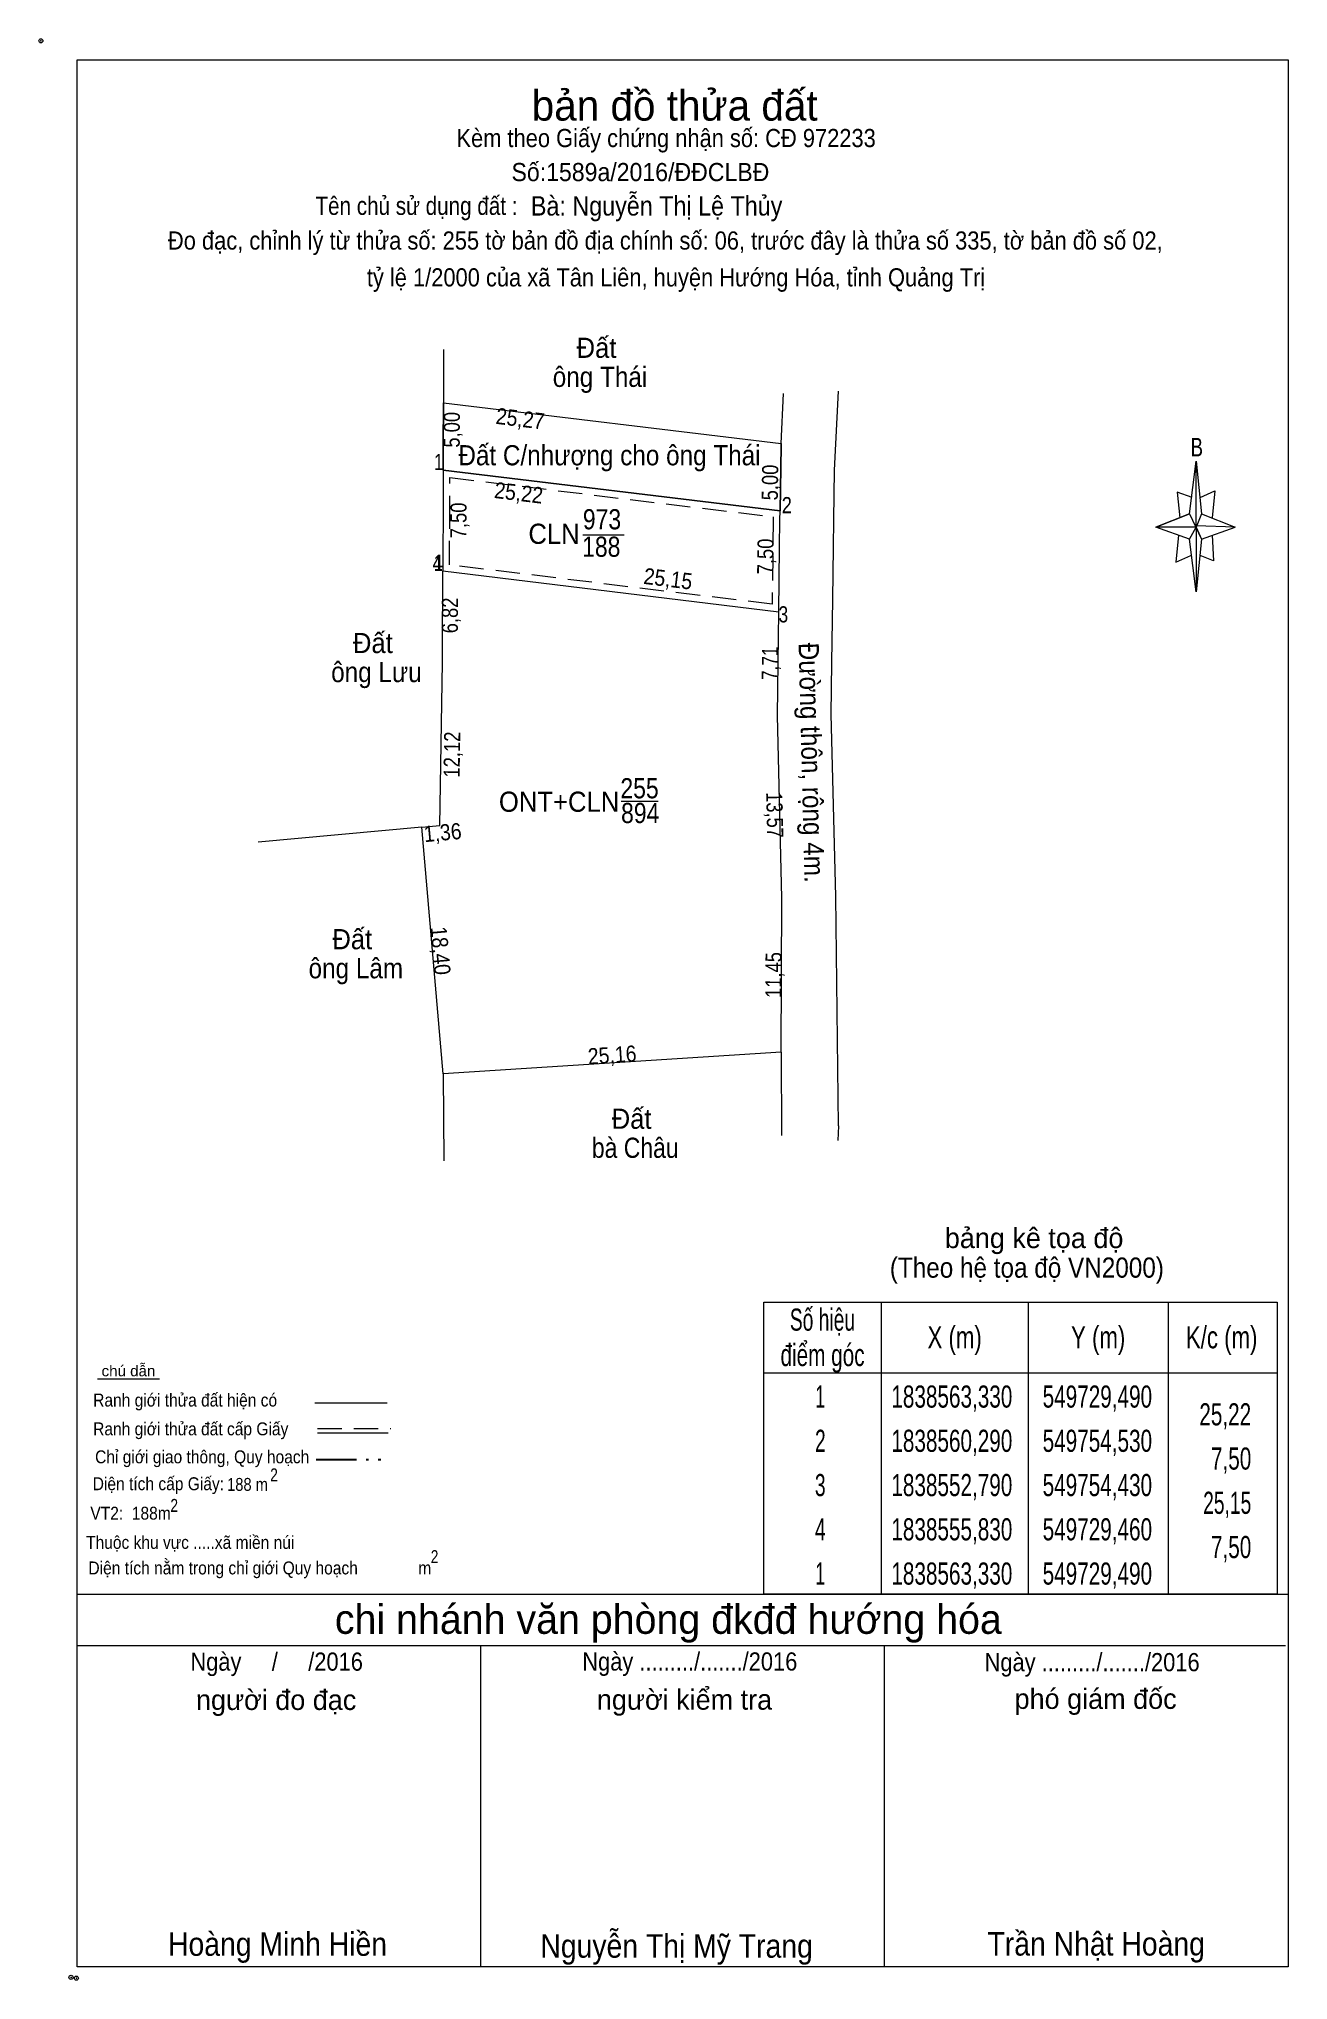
# Model space of a CAD drawing. Header units: metres. Extents: x 549063 to 549864, y 1838451 to 1838602.
# Drawn here: x 549699.4 to 549792.3, y 1838451.1 to 1838595.4 of the extents above; entities that cross this region are included whole.
import ezdxf
from ezdxf.enums import TextEntityAlignment as Align

# ---------------------------------------------------------------- set-up
doc = ezdxf.new("R2010")
doc.units = ezdxf.units.M
doc.header["$LTSCALE"] = 0.6
doc.header["$PDMODE"] = 32
doc.header["$PDSIZE"] = 0.3
for name, pattern in [('DASH_DOUBLE_DOT', [9.2, 5, -1.2, 0.3, -1.2, 0.3, -1.2]), ('DOTTED', [1.5, 0.3, -1.2]), ('MEDIUM_DASHED', [4.5, 3, -1.5])]:
    doc.linetypes.add(name, pattern=pattern)
for name, color, linetype, lineweight in [('1', 7, 'DOTTED', 13), ('10', 7, 'Continuous', 13), ('15', 7, 'Continuous', 13), ('18', 7, 'Continuous', 13), ('28', 7, 'Continuous', 13), ('63', 7, 'Continuous', 13)]:
    doc.layers.add(name, color=color, linetype=linetype, lineweight=lineweight)

msp = doc.modelspace()

# ---------------------------------------------------------------- texts
at = {"layer": '1'}
for s, width, p in [('973', 0.85, (549741.295, 1838558.92)), ('CLN', 0.95, (549737.73, 1838557.84)), ('188', 0.85, (549741.24, 1838556.88)), ('ONT+CLN', 0.95, (549738.105, 1838537.92)), ('255', 0.85, (549744.085, 1838538.92)), ('894', 0.85, (549744.135, 1838537.08))]:
    msp.add_text(s, height=1.5, dxfattribs=dict(at, width=width)).set_placement(p, align=Align.CENTER)
at = {"layer": '15', "width": 0.9}
msp.add_text('Đất C/nhượng cho ông Thái', height=1.5, dxfattribs=at).set_placement((549741.85, 1838563.68), align=Align.CENTER)
msp.add_text('Đường thôn, rộng 4m.', height=1.5, rotation=271.435, dxfattribs=at).set_placement((549756.1266, 1838541.5538), align=Align.CENTER)
at = {"layer": '28'}
for s, height, p in [('bản đồ thửa đất', 2.25, (549746.695, 1838589.31)), ('bảng kê tọa độ', 1.5, (549773.41, 1838505.48)), ('chi nhánh văn phòng đkđđ hướng hóa', 2.187, (549746.225, 1838476.8)), ('người đo đạc', 1.5, (549717.075, 1838471.14)), ('người kiểm tra', 1.5, (549747.425, 1838471.16)), ('phó giám đốc', 1.5, (549777.98, 1838471.22))]:
    msp.add_text(s, height=height, dxfattribs=at).set_placement(p, align=Align.CENTER)
for s, height, width, p in [('Kèm theo Giấy chứng nhận số: CĐ 972233', 1.35, 0.9, (549746.06, 1838587.34)), ('Số:1589a/2016/ĐĐCLBĐ', 1.35, 0.95, (549744.15, 1838584.81)), ('Tên chủ sử dụng đất :', 1.35, 0.85, (549727.505, 1838582.3)), ('Đo đạc, chỉnh lý từ thửa số: 255 tờ bản đồ địa chính số: 06, trước đây là thửa số 335, tờ bản đồ số 02,', 1.35, 0.9, (549746, 1838579.72)), (' tỷ lệ 1/2000 của xã Tân Liên, huyện Hướng Hóa, tỉnh Quảng Trị', 1.35, 0.9, (549746.57, 1838576.98)), ('B', 1.378, 0.75, (549785.5, 1838564.34)), ('(Theo hệ tọa độ VN2000)', 1.5, 0.9, (549772.87, 1838503.28)), ('chú dẫn', 0.8, 1.05, (549706.1, 1838495.95)), ('Ranh giới thửa đất hiện có ', 0.96, 0.9, (549710.475, 1838493.7)), ('Ranh giới thửa đất cấp Giấy', 0.96, 0.9, (549710.73, 1838491.56)), ('Chỉ giới giao thông, Quy hoạch', 0.96, 0.9, (549711.58, 1838489.48)), ('2', 0.96, 0.8, (549716.92, 1838488.14)), ('2', 0.96, 0.8, (549716.92, 1838488.14)), ('Diện tích cấp Giấy: ', 0.96, 0.9, (549708.485, 1838487.48)), ('188 m ', 0.96, 0.85, (549715.1, 1838487.43)), (' VT2:  188m ', 0.96, 0.9, (549706.255, 1838485.29)), ('2', 0.96, 0.8, (549709.5, 1838485.87)), ('Thuộc khu vực .....xã miền núi', 0.96, 0.9, (549710.69, 1838483.12)), ('Diện tích nằm trong chỉ giới Quy hoạch              m', 0.96, 0.9, (549715.865, 1838481.22)), ('2', 0.96, 0.8, (549728.85, 1838482.06)), ('Ngày     /     /2016', 1.35, 0.9, (549717.115, 1838474.06)), ('Ngày ........./......./2016', 1.35, 0.9, (549747.82, 1838474.07)), ('Ngày ........./......./2016', 1.35, 0.9, (549777.72, 1838474.02)), ('Hoàng Minh Hiền', 1.75, 0.9, (549717.18, 1838452.86)), ('Nguyễn Thị Mỹ Trang', 1.75, 0.9, (549746.84, 1838452.72)), ('Trần Nhật Hoàng', 1.75, 0.9, (549778.025, 1838452.88))]:
    msp.add_text(s, height=height, dxfattribs=dict(at, width=width)).set_placement(p, align=Align.CENTER)
at = {"layer": '28', "width": 0.9}
msp.add_text('Bà: Nguyễn Thị Lệ Thủy', height=1.44, dxfattribs=at).set_placement((549736.01, 1838582.25))
at = {"layer": '63'}
for s, height, width, p in [('Đất ', 1.5, 0.95, (549741.15, 1838571.67)), ('ông Thái', 1.5, 0.9, (549741.145, 1838569.51)), ('Đất ', 1.5, 0.95, (549724.53, 1838549.72)), ('ông Lưu', 1.5, 0.9, (549724.53, 1838547.56)), ('Đất ', 1.5, 0.95, (549723, 1838527.7)), ('ông Lâm', 1.5, 0.9, (549723, 1838525.54)), ('Đất ', 1.5, 0.95, (549743.76, 1838514.35)), ('bà Châu', 1.5, 0.85, (549743.765, 1838512.19)), ('Số hiệu', 1.645, 0.65, (549757.68, 1838499.34)), ('X (m)', 1.645, 0.75, (549767.505, 1838498.03)), ('Y (m)', 1.645, 0.75, (549778.17, 1838498.03)), ('K/c (m)', 1.645, 0.75, (549787.35, 1838498.03)), ('điểm góc', 1.645, 0.7, (549757.685, 1838496.71)), (' 1', 1.645, 0.6, (549757.32, 1838493.62)), ('1838563,330', 1.645, 0.7, (549767.295, 1838493.62)), ('549729,490', 1.645, 0.7, (549778.11, 1838493.62)), (' 2', 1.645, 0.65, (549757.325, 1838490.33)), ('1838560,290', 1.645, 0.7, (549767.295, 1838490.33)), ('549754,530', 1.645, 0.7, (549778.11, 1838490.33)), (' 3', 1.645, 0.65, (549757.315, 1838487.04)), ('1838552,790', 1.645, 0.7, (549767.295, 1838487.04)), ('549754,430', 1.645, 0.7, (549778.11, 1838487.04)), (' 4', 1.645, 0.65, (549757.32, 1838483.75)), ('1838555,830', 1.645, 0.7, (549767.295, 1838483.75)), ('549729,460', 1.645, 0.7, (549778.11, 1838483.75)), (' 1', 1.645, 0.6, (549757.32, 1838480.46)), ('1838563,330', 1.645, 0.7, (549767.295, 1838480.46)), ('549729,490', 1.645, 0.7, (549778.11, 1838480.46))]:
    msp.add_text(s, height=height, dxfattribs=dict(at, width=width)).set_placement(p, align=Align.CENTER)
for s, rotation, width, p in [('5,00', 89.771, 0.85, (549730.7254, 1838566.3226)), ('25,27', 353.091, 0.9, (549735.1478, 1838566.5534)), ('5,00', 89.198, 0.85, (549754.379, 1838562.3966)), ('25,22', 353.078, 0.9, (549735.0327, 1838561.0411)), ('7,50', 89.771, 0.85, (549731.2254, 1838559.5826)), ('7,50', 89.236, 0.85, (549754.0381, 1838556.897)), ('25,15', 353.059, 0.9, (549746.1325, 1838554.653)), ('6,82', 89.748, 0.85, (549730.5859, 1838552.5174)), ('7,71', 89.257, 0.8, (549754.3768, 1838548.9522)), ('12,12', 89.102, 0.85, (549730.7374, 1838542.1656)), ('13,57', 271.435, 0.85, (549753.5336, 1838537.67)), ('1,36', 5.08, 0.9, (549729.5019, 1838535.7837)), ('18,40', 274.989, 0.9, (549728.7061, 1838527.5422)), ('11,45', 89.7, 0.85, (549754.639, 1838525.7819)), ('25,16', 3.691, 0.9, (549742.0864, 1838519.2446))]:
    msp.add_text(s, height=1.2, rotation=rotation, dxfattribs=dict(at, width=width)).set_placement(p, align=Align.CENTER)
for s, height, width, p in [(' 1', 1.2, 0.75, (549729.49, 1838563.33)), (' 2', 1.2, 0.85, (549755.41, 1838560.12)), (' 4', 1.2, 0.85, (549729.46, 1838555.83)), (' 1', 1.2, 0.75, (549729.47, 1838555.83)), (' 3', 1.2, 0.8, (549755.13, 1838552)), ('25,22', 1.645, 0.7, (549789.54, 1838492.3)), ('7,50', 1.645, 0.7, (549789.55, 1838489.01)), ('25,15', 1.645, 0.65, (549789.55, 1838485.72)), ('7,50', 1.645, 0.7, (549789.55, 1838482.43))]:
    msp.add_text(s, height=height, dxfattribs=dict(at, width=width)).set_placement(p, align=Align.RIGHT)

# ---------------------------------------------------------------- linework, layer by layer
at = {"layer": '1', "linetype": 'Continuous'}
for points in [[(549729.5, 1838565.13), (549729.51, 1838568.33), (549754.6, 1838565.29), (549754.6, 1838565.13)], [(549754.6, 1838565.13), (549754.53, 1838560.29), (549729.49, 1838563.33), (549729.5, 1838565.13)]]:
    msp.add_lwpolyline(points, dxfattribs=at)
at = {"layer": '1', "linetype": 'MEDIUM_DASHED'}
for points in [[(549729.98, 1838559.62), (549729.99, 1838562.77), (549754.02, 1838559.85), (549754.02, 1838559.62)], [(549754.02, 1838559.62), (549753.94, 1838553.35), (549729.96, 1838556.27), (549729.98, 1838559.62)]]:
    msp.add_lwpolyline(points, dxfattribs=at)
at = {"layer": '10'}
for p, q in [((549729.5, 1838518.44), (549727.9, 1838536.77)), ((549754.61, 1838520.06), (549729.5, 1838518.44)), ((549729.5, 1838518.44), (549729.53, 1838511.97))]:
    msp.add_line(p, q, dxfattribs=at)
at = {"layer": '15'}
for p, q in [((549739.86, 1838558.51), (549742.93, 1838558.51)), ((549742.71, 1838538.71), (549745.46, 1838538.71)), ((549727.9, 1838536.77), (549715.74, 1838535.65)), ((549727.9, 1838536.77), (549729.25, 1838536.89))]:
    msp.add_line(p, q, dxfattribs=at)
at = {"layer": '18'}
for p, q in [((549729.51, 1838568.33), (549754.6, 1838565.29)), ((549754.6, 1838565.29), (549754.79, 1838569.02)), ((549758.57, 1838563.32), (549758.86, 1838569.2)), ((549754.53, 1838560.29), (549754.6, 1838565.13)), ((549754.6, 1838565.13), (549754.6, 1838565.29)), ((549729.49, 1838563.33), (549754.53, 1838560.29)), ((549758.52, 1838559.62), (549758.57, 1838563.32)), ((549754.49, 1838557.59), (549754.52, 1838559.62)), ((549754.52, 1838559.62), (549754.53, 1838560.29)), ((549758.49, 1838557.59), (549758.52, 1838559.62)), ((549729.47, 1838557.59), (549729.46, 1838555.83)), ((549754.43, 1838552.79), (549754.49, 1838557.59)), ((549758.44, 1838553.7), (549758.49, 1838557.59)), ((549729.47, 1838555.83), (549754.43, 1838552.79)), ((549758.38, 1838549.01), (549758.44, 1838553.7)), ((549729.25, 1838536.89), (549729.44, 1838549.01)), ((549758.33, 1838545.13), (549758.38, 1838549.01)), ((549754.61, 1838520.06), (549754.63, 1838513.86)), ((549758.87, 1838514.56), (549758.83, 1838513.49))]:
    msp.add_line(p, q, dxfattribs=at)
for points in [[(549729.52, 1838572.29), (549729.52, 1838571.51), (549729.51, 1838568.33)], [(549729.51, 1838568.33), (549729.5, 1838565.13), (549729.49, 1838563.33)], [(549729.49, 1838563.33), (549729.48, 1838559.62), (549729.47, 1838557.59)], [(549729.44, 1838549.01), (549729.45, 1838549.61), (549729.47, 1838555.83)], [(549754.33, 1838545.08), (549754.38, 1838549.01), (549754.43, 1838552.79)], [(549754.61, 1838520.06), (549754.67, 1838531.51), (549754.33, 1838545.08)], [(549758.87, 1838514.56), (549758.67, 1838531.63), (549758.33, 1838545.18)]]:
    msp.add_lwpolyline(points, dxfattribs=at)
at = {"layer": '28'}
for p, q in [((549784.95, 1838560.08), (549785.45, 1838563.98)), ((549785.85, 1838560.08), (549788.35, 1838559.08)), ((549784.95, 1838558.18), (549782.45, 1838559.08)), ((549785.85, 1838558.18), (549785.45, 1838554.28)), ((549786.65, 1838558.48), (549786.75, 1838556.58)), ((549786.75, 1838556.58), (549785.75, 1838556.98)), ((549703.8, 1838495.75), (549708.4, 1838495.75)), ((549719.95, 1838493.98), (549725.33, 1838493.98)), ((549720.15, 1838491.74), (549725.41, 1838491.74)), ((549702.29, 1838479.74), (549792.29, 1838479.74)), ((549702.29, 1838475.94), (549792.09, 1838475.94)), ((549702.29, 1838475.94), (549792.09, 1838475.94)), ((549702.29, 1838475.94), (549792.09, 1838475.94)), ((549732.29, 1838452.04), (549732.29, 1838475.94)), ((549762.29, 1838452.04), (549762.29, 1838475.94))]:
    msp.add_line(p, q, dxfattribs=at)
at = {"layer": '28', "linetype": 'MEDIUM_DASHED'}
msp.add_line((549720.15, 1838492.06), (549725.59, 1838492.06), dxfattribs=at)
at = {"layer": '28', "linetype": 'DASH_DOUBLE_DOT', "lineweight": 25}
msp.add_line((549720.05, 1838489.77), (549725.29, 1838489.77), dxfattribs=at)
at = {"layer": '28'}
for points in [[(549702.29, 1838593.84), (549792.29, 1838593.84), (549792.29, 1838452.04), (549702.29, 1838452.04)], [(549785.45, 1838563.98), (549785.85, 1838560.08), (549785.45, 1838559.08)], [(549785.45, 1838559.08), (549782.45, 1838559.08), (549784.95, 1838560.08), (549785.85, 1838558.18), (549788.35, 1838559.08), (549785.45, 1838559.18)], [(549785.45, 1838559.08), (549785.45, 1838554.28), (549784.95, 1838558.18)]]:
    msp.add_lwpolyline(points, close=True, dxfattribs=at)
for points in [[(549785.15, 1838561.28), (549784.05, 1838561.68), (549784.25, 1838559.78)], [(549785.75, 1838561.28), (549786.85, 1838561.78), (549786.65, 1838559.78)], [(549785.45, 1838559.08), (549784.95, 1838560.08), (549782.45, 1838559.08)], [(549784.15, 1838558.48), (549783.95, 1838556.48), (549785.05, 1838556.98)], [(549785.45, 1838559.08), (549785.85, 1838558.18), (549788.35, 1838559.08)], [(549792.29, 1838452.04), (549702.29, 1838452.04), (549702.29, 1838475.94)]]:
    msp.add_lwpolyline(points, dxfattribs=at)
for p in [(549699.59, 1838595.24), (549701.83, 1838451.26), (549702.23, 1838451.2)]:
    msp.add_point(p, dxfattribs=at)
at = {"layer": '63'}
for p, q in [((549762.05, 1838501.47), (549762.05, 1838479.76)), ((549772.97, 1838501.47), (549772.97, 1838479.76)), ((549783.36, 1838501.47), (549783.36, 1838479.76)), ((549753.32, 1838496.21), (549791.47, 1838496.21))]:
    msp.add_line(p, q, dxfattribs=at)
msp.add_lwpolyline([(549753.32, 1838501.47), (549791.47, 1838501.47), (549791.47, 1838479.76), (549753.32, 1838479.76)], close=True, dxfattribs=at)

msp.set_redraw_order([(e.dxf.handle, doc.entitydb.next_handle()) for e in msp.query("TEXT MTEXT ATTDEF DIMENSION ARC_DIMENSION")])  # texts and dimensions are drawn at this point

doc.saveas('drawing.dxf')
